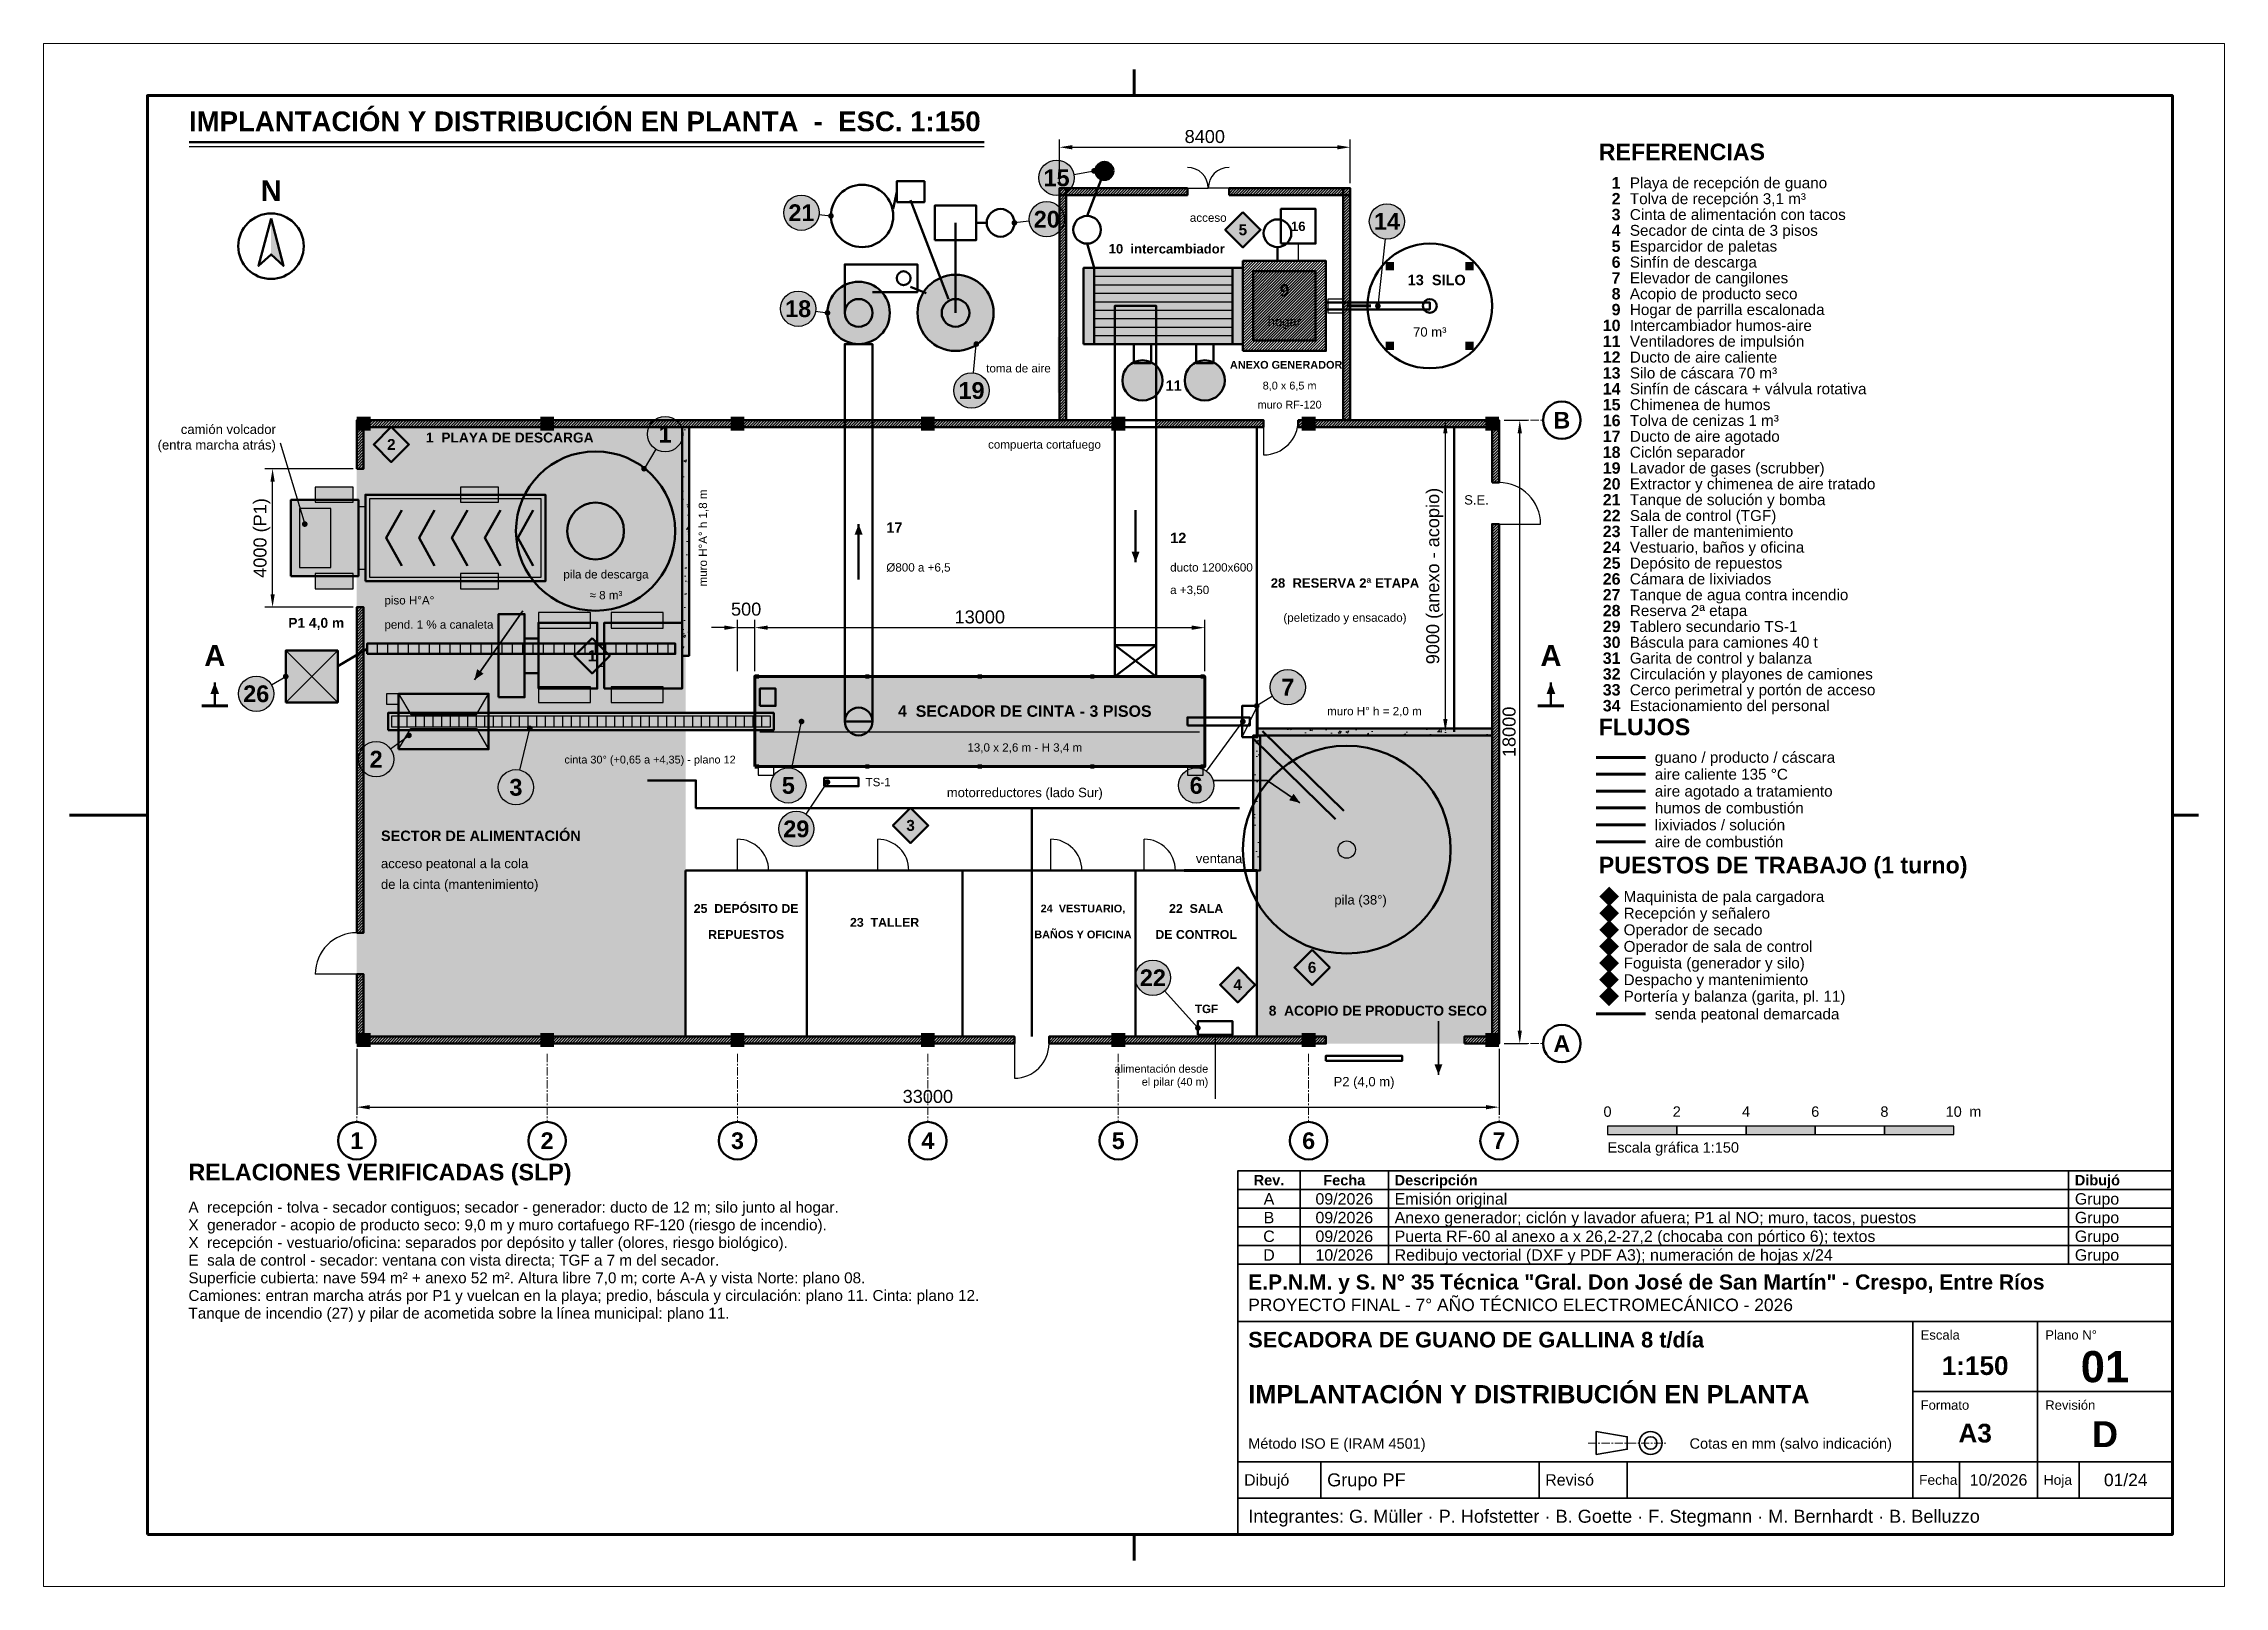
# Model space of a CAD drawing. Header units: millimetres. Extents: x 0 to 420, y 0 to 297.
import ezdxf
from ezdxf.enums import TextEntityAlignment as Align

# ---------------------------------------------------------------- set-up
doc = ezdxf.new("R2010")
doc.units = ezdxf.units.MM
doc.header["$LTSCALE"] = 0.5
doc.linetypes.add('CENTER', pattern=[5.08, 3.175, -0.635, 0.635, -0.635])
for name, color, linetype, lineweight in [('CONTORNO', 7, 'CONTINUOUS', 50), ('COTAS', 7, 'CONTINUOUS', 25), ('EJES', 1, 'CENTER', 18), ('FINO', 7, 'CONTINUOUS', 25), ('HOJA', 8, 'CONTINUOUS', 13), ('RAYADO', 8, 'CONTINUOUS', 18), ('RECUADRO', 7, 'CONTINUOUS', 70), ('RELLENO', 9, 'CONTINUOUS', 13), ('ROTULO', 7, 'CONTINUOUS', 35), ('TEXTO', 7, 'CONTINUOUS', 25)]:
    doc.layers.add(name, color=color, linetype=linetype, lineweight=lineweight)
doc.styles.add('NEGRITA', font='arialbd.ttf')
doc.styles.get("Standard").update_dxf_attribs({"font": 'arial.ttf'})
doc.dimstyles.new('IRAM', dxfattribs={"dimtxt": 2.5, "dimasz": 2.5, "dimexe": 1.5, "dimexo": 1, "dimgap": 0.8, "dimtad": 1, "dimdec": 1, "dimtxsty": 'Standard', "dimcen": 2.5, "dimazin": 3, "dimtfac": 1, "dimtmove": 0, "dimatfit": 3})

msp = doc.modelspace()

# ---------------------------------------------------------------- texts
at = {"layer": 'COTAS', "style": 'NEGRITA'}
for s, p in [('15', (195.09, 271.17)), ('21', (145.95, 264.45)), ('20', (193.2, 263.19)), ('14', (258.72, 262.77)), ('18', (145.32, 245.97)), ('19', (178.71, 230.22)), ('1', (119.7, 221.82)), ('26', (40.95, 171.84)), ('7', (239.61, 173.1)), ('2', (64.05, 159.24)), ('3', (90.96667, 153.83333)), ('5', (143.43, 154.2)), ('6', (221.97, 154.2)), ('29', (144.96667, 145.83333)), ('22', (213.63333, 117.16667))]:
    msp.add_text(s, height=3.23, dxfattribs=at).set_placement(p, align=Align.MIDDLE_CENTER)
at = {"layer": 'ROTULO', "style": 'NEGRITA'}
for s, height, p in [('Rev.', 2, (236, 78.2)), ('Fecha', 2, (250.5, 78.2)), ('1:150', 3.6, (372, 42.5)), ('01', 6, (397, 42.3)), ('A3', 3.6, (372, 29.5)), ('D', 5, (397, 29.3))]:
    msp.add_text(s, height=height, dxfattribs=at).set_placement(p, align=Align.MIDDLE_CENTER)
at = {"layer": 'ROTULO'}
for s, height, p in [('A', 2.2, (236, 74.6)), ('09/2026', 2.2, (250.5, 74.6)), ('B', 2.2, (236, 71)), ('09/2026', 2.2, (250.5, 71)), ('C', 2.2, (236, 67.4)), ('09/2026', 2.2, (250.5, 67.4)), ('D', 2.2, (236, 63.8)), ('10/2026', 2.2, (250.5, 63.8)), ('10/2026', 2.2, (376.5, 20.5)), ('01/24', 2.4, (401, 20.5))]:
    msp.add_text(s, height=height, dxfattribs=at).set_placement(p, align=Align.MIDDLE_CENTER)
at = {"layer": 'ROTULO', "style": 'NEGRITA'}
for s, height, p in [('Descripción', 2, (260.2, 78.2)), ('Dibujó', 2, (391.2, 78.2)), ('E.P.N.M. y S. N° 35 Técnica "Gral. Don José de San Martín" - Crespo, Entre Ríos', 2.9, (232, 58.6)), ('SECADORA DE GUANO DE GALLINA 8 t/día', 3, (232, 47.5)), ('IMPLANTACIÓN Y DISTRIBUCIÓN EN PLANTA', 3.5, (232, 37))]:
    msp.add_text(s, height=height, dxfattribs=at).set_placement(p, align=Align.MIDDLE_LEFT)
at = {"layer": 'ROTULO'}
for s, height, p in [('Emisión original', 2.2, (260.2, 74.6)), ('Grupo', 2.2, (391.2, 74.6)), ('Anexo generador; ciclón y lavador afuera; P1 al NO; muro, tacos, puestos', 2.2, (260.2, 71)), ('Grupo', 2.2, (391.2, 71)), ('Puerta RF-60 al anexo a x 26,2-27,2 (chocaba con pórtico 6); textos', 2.2, (260.2, 67.4)), ('Grupo', 2.2, (391.2, 67.4)), ('Redibujo vectorial (DXF y PDF A3); numeración de hojas x/24', 2.2, (260.2, 63.8)), ('Grupo', 2.2, (391.2, 63.8)), ('PROYECTO FINAL - 7° AÑO TÉCNICO ELECTROMECÁNICO - 2026', 2.4, (232, 54.2)), ('Método ISO E (IRAM 4501)', 2, (232, 27.5)), ('Cotas en mm (salvo indicación)', 2, (317, 27.5)), ('Dibujó', 2.2, (231.2, 20.5)), ('Grupo PF', 2.5, (247.2, 20.5)), ('Revisó', 2.2, (289.2, 20.5)), ('Fecha', 1.9, (361.2, 20.5)), ('Hoja', 1.9, (385.2, 20.5)), ('Integrantes: G. Müller · P. Hofstetter · B. Goette · F. Stegmann · M. Bernhardt · B. Belluzzo', 2.5, (232, 13.5))]:
    msp.add_text(s, height=height, dxfattribs=at).set_placement(p, align=Align.MIDDLE_LEFT)
for s, p in [('Escala', (361.5, 49.3)), ('Plano N°', (385.5, 49.3)), ('Formato', (361.5, 35.8)), ('Revisión', (385.5, 35.8))]:
    msp.add_text(s, height=1.8, dxfattribs=at).set_placement(p, align=Align.TOP_LEFT)
at = {"layer": 'TEXTO', "style": 'NEGRITA'}
for s, height, p in [('IMPLANTACIÓN Y DISTRIBUCIÓN EN PLANTA  -  ESC. 1:150', 3.8, (28, 279)), ('REFERENCIAS', 3.2, (299.5, 273.6)), ('FLUJOS', 3.2, (299.5, 162.9)), ('PUESTOS DE TRABAJO (1 turno)', 3.2, (299.5, 136.3)), ('RELACIONES VERIFICADAS (SLP)', 3.2, (27.9, 77.2))]:
    msp.add_text(s, height=height, dxfattribs=at).set_placement(p, align=Align.BOTTOM_LEFT)
for s, p in [('N', (43.8, 265.5)), ('A', (32.96667, 176)), ('A', (290.3, 176))]:
    msp.add_text(s, height=4, dxfattribs=at).set_placement(p, align=Align.BOTTOM_CENTER)
for s, p in [('1', (303.7, 270.2)), ('3', (303.7, 264.1)), ('2', (303.7, 267.15)), ('4', (303.7, 261.05)), ('5', (303.7, 258)), ('6', (303.7, 254.95)), ('7', (303.7, 251.9)), ('8', (303.7, 248.85)), ('10', (303.7, 242.75)), ('9', (303.7, 245.8)), ('11', (303.7, 239.7)), ('12', (303.7, 236.65)), ('13', (303.7, 233.6)), ('14', (303.7, 230.55)), ('15', (303.7, 227.5)), ('16', (303.7, 224.45)), ('17', (303.7, 221.4)), ('18', (303.7, 218.35)), ('19', (303.7, 215.3)), ('20', (303.7, 212.25)), ('21', (303.7, 209.2)), ('22', (303.7, 206.15)), ('23', (303.7, 203.1)), ('24', (303.7, 200.05)), ('25', (303.7, 197)), ('26', (303.7, 193.95)), ('27', (303.7, 190.9)), ('28', (303.7, 187.85)), ('29', (303.7, 184.8)), ('30', (303.7, 181.75)), ('31', (303.7, 178.7)), ('32', (303.7, 175.65)), ('33', (303.7, 172.6)), ('34', (303.7, 169.55))]:
    msp.add_text(s, height=2.2, dxfattribs=at).set_placement(p, align=Align.MIDDLE_RIGHT)
at = {"layer": 'TEXTO'}
for s, height, p in [('Playa de recepción de guano', 2.1, (305.5, 270.2)), ('Tolva de recepción 3,1 m³', 2.1, (305.5, 267.15)), ('Cinta de alimentación con tacos', 2.1, (305.5, 264.1)), ('Secador de cinta de 3 pisos', 2.1, (305.5, 261.05)), ('Esparcidor de paletas', 2.1, (305.5, 258)), ('Sinfín de descarga', 2.1, (305.5, 254.95)), ('Elevador de cangilones', 2.1, (305.5, 251.9)), ('Acopio de producto seco', 2.1, (305.5, 248.85)), ('Hogar de parrilla escalonada', 2.1, (305.5, 245.8)), ('Intercambiador humos-aire', 2.1, (305.5, 242.75)), ('Ventiladores de impulsión', 2.1, (305.5, 239.7)), ('Ducto de aire caliente', 2.1, (305.5, 236.65)), ('Silo de cáscara 70 m³', 2.1, (305.5, 233.6)), ('Sinfín de cáscara + válvula rotativa', 2.1, (305.5, 230.55)), ('Chimenea de humos', 2.1, (305.5, 227.5)), ('Tolva de cenizas 1 m³', 2.1, (305.5, 224.45)), ('Ciclón separador', 2.1, (305.5, 218.35)), ('Ducto de aire agotado', 2.1, (305.5, 221.4)), ('Lavador de gases (scrubber)', 2.1, (305.5, 215.3)), ('Tanque de solución y bomba', 2.1, (305.5, 209.2)), ('Extractor y chimenea de aire tratado', 2.1, (305.5, 212.25)), ('Sala de control (TGF)', 2.1, (305.5, 206.15)), ('Taller de mantenimiento', 2.1, (305.5, 203.1)), ('Vestuario, baños y oficina', 2.1, (305.5, 200.05)), ('Depósito de repuestos', 2.1, (305.5, 197)), ('Ø800 a +6,5', 1.6, (162.3, 196.16667)), ('ducto 1200x600', 1.6, (216.96667, 196.16667)), ('Cámara de lixiviados', 2.1, (305.5, 193.95)), ('piso H°A°', 1.6, (65.63333, 189.83333)), ('a +3,50', 1.6, (216.96667, 191.83333)), ('Tanque de agua contra incendio', 2.1, (305.5, 190.9)), ('pend. 1 % a canaleta', 1.6, (65.63333, 185.16667)), ('Tablero secundario TS-1', 2.1, (305.5, 184.8)), ('Reserva 2ª etapa', 2.1, (305.5, 187.85)), ('Báscula para camiones 40 t', 2.1, (305.5, 181.75)), ('Garita de control y balanza', 2.1, (305.5, 178.7)), ('Circulación y playones de camiones', 2.1, (305.5, 175.65)), ('Cerco perimetral y portón de acceso', 2.1, (305.5, 172.6)), ('Estacionamiento del personal', 2.1, (305.5, 169.55)), ('cinta 30° (+0,65 a +4,35) - plano 12', 1.5, (100.3, 159.16667)), ('guano / producto / cáscara', 2.1, (310.3, 159.6)), ('TS-1', 1.6, (158.3, 154.83333)), ('aire caliente 135 °C', 2.1, (310.3, 156.35)), ('aire agotado a tratamiento', 2.1, (310.3, 153.1)), ('lixiviados / solución', 2.1, (310.3, 146.6)), ('humos de combustión', 2.1, (310.3, 149.85)), ('aire de combustión', 2.1, (310.3, 143.35)), ('acceso peatonal a la cola', 1.8, (64.96667, 139.16667)), ('de la cinta (mantenimiento)', 1.8, (64.96667, 135.16667)), ('Maquinista de pala cargadora', 2.1, (304.3, 132.8)), ('Recepción y señalero', 2.1, (304.3, 129.6)), ('Operador de secado', 2.1, (304.3, 126.4)), ('Operador de sala de control', 2.1, (304.3, 123.2)), ('Foguista (generador y silo)', 2.1, (304.3, 120)), ('Despacho y mantenimiento', 2.1, (304.3, 116.8)), ('Portería y balanza (garita, pl. 11)', 2.1, (304.3, 113.6)), ('senda peatonal demarcada', 2.1, (310.3, 110.2)), ('A  recepción - tolva - secador contiguos; secador - generador: ducto de 12 m; silo junto al hogar.', 2.1, (27.9, 73)), ('X  generador - acopio de producto seco: 9,0 m y muro cortafuego RF-120 (riesgo de incendio).', 2.1, (27.9, 69.6)), ('X  recepción - vestuario/oficina: separados por depósito y taller (olores, riesgo biológico).', 2.1, (27.9, 66.2)), ('E  sala de control - secador: ventana con vista directa; TGF a 7 m del secador.', 2.1, (27.9, 62.8)), ('Superficie cubierta: nave 594 m² + anexo 52 m². Altura libre 7,0 m; corte A-A y vista Norte: plano 08.', 2.1, (27.9, 59.4)), ('Camiones: entran marcha atrás por P1 y vuelcan en la playa; predio, báscula y circulación: plano 11. Cinta: plano 12.', 2.1, (27.9, 56)), ('Tanque de incendio (27) y pilar de acometida sobre la línea municipal: plano 11.', 2.1, (27.9, 52.6))]:
    msp.add_text(s, height=height, dxfattribs=at).set_placement(p, align=Align.MIDDLE_LEFT)
for s, height, p in [('acceso', 1.6, (224.3, 263.5)), ('hogar', 1.8, (238.96667, 243.5)), ('70 m³', 1.8, (266.96667, 241.5)), ('8,0 x 6,5 m', 1.5, (239.96667, 231.16667)), ('muro RF-120', 1.5, (239.96667, 227.5)), ('S.E.', 1.8, (275.96667, 209.16667)), ('pila de descarga', 1.6, (108.3, 194.83333)), ('≈ 8 m³', 1.6, (108.3, 190.83333)), ('(peletizado y ensacado)', 1.6, (250.63333, 186.5)), ('muro H° h = 2,0 m', 1.6, (256.3, 168.5)), ('13,0 x 2,6 m - H 3,4 m', 1.6, (188.96667, 161.5)), ('motorreductores (lado Sur)', 1.8, (188.96667, 152.83333)), ('ventana', 1.8, (226.38, 140.13)), ('pila (38°)', 1.8, (253.63333, 132.16667)), ('P2 (4,0 m)', 1.8, (254.3, 97.16667))]:
    msp.add_text(s, height=height, dxfattribs=at).set_placement(p, align=Align.MIDDLE_CENTER)
at = {"layer": 'TEXTO', "style": 'NEGRITA'}
for s, height, p in [('5', 2.108, (230.96667, 261.16667)), ('16', 1.8, (241.63333, 261.83333)), ('10  intercambiador', 1.8, (216.3, 257.5)), ('13  SILO', 2, (268.3, 251.5)), ('9', 2.4, (238.96667, 249.5)), ('ANEXO GENERADOR', 1.5, (239.3, 235.16667)), ('11', 2, (217.63333, 231.16667)), ('B', 3.2, (292.4, 224.5)), ('2', 2.108, (66.96667, 219.83333)), ('28  RESERVA 2ª ETAPA', 1.8, (250.63333, 193.16667)), ('P1 4,0 m', 1.9, (52.5, 185.49)), ('1', 2.108, (105.63333, 179.16667)), ('4  SECADOR DE CINTA - 3 PISOS', 2.2, (188.96667, 168.5)), ('3', 2.108, (166.96667, 146.5)), ('25  DEPÓSITO DE', 1.7, (135.3, 130.5)), ('24  VESTUARIO,', 1.5, (200.16667, 130.5)), ('22  SALA', 1.7, (221.96667, 130.5)), ('2', 1.8, (301.5, 129.6)), ('1', 1.8, (301.5, 132.8)), ('REPUESTOS', 1.7, (135.3, 125.5)), ('23  TALLER', 1.7, (161.96667, 127.83333)), ('BAÑOS Y OFICINA', 1.5, (200.16667, 125.5)), ('DE CONTROL', 1.7, (221.96667, 125.5)), ('3', 1.8, (301.5, 126.4)), ('4', 1.8, (301.5, 123.2)), ('6', 2.108, (244.3, 119.16667)), ('5', 1.8, (301.5, 120)), ('6', 1.8, (301.5, 116.8)), ('4', 2.108, (229.96667, 115.83333)), ('7', 1.8, (301.5, 113.6)), ('TGF', 1.6, (223.96667, 111.16667)), ('8  ACOPIO DE PRODUCTO SECO', 1.9, (256.96667, 110.83333)), ('A', 3.2, (292.4, 104.5)), ('1', 3.2, (60.3, 85.8)), ('2', 3.2, (96.96667, 85.8)), ('3', 3.2, (133.63333, 85.8)), ('4', 3.2, (170.3, 85.8)), ('5', 3.2, (206.96667, 85.8)), ('6', 3.2, (243.63333, 85.8)), ('7', 3.2, (280.3, 85.8))]:
    msp.add_text(s, height=height, dxfattribs=at).set_placement(p, align=Align.MIDDLE_CENTER)
at = {"layer": 'TEXTO'}
for s, p in [('toma de aire', (193.96667, 234.5)), ('compuerta cortafuego', (203.63333, 219.83333))]:
    msp.add_text(s, height=1.6, dxfattribs=at).set_placement(p, align=Align.MIDDLE_RIGHT)
at = {"layer": 'TEXTO', "style": 'NEGRITA'}
for s, height, p in [('1  PLAYA DE DESCARGA', 1.9, (73.63333, 221.16667)), ('17', 2, (162.3, 203.83333)), ('12', 2, (216.96667, 201.83333)), ('SECTOR DE ALIMENTACIÓN', 2, (64.96667, 144.5))]:
    msp.add_text(s, height=height, dxfattribs=at).set_placement(p, align=Align.MIDDLE_LEFT)
at = {"layer": 'TEXTO'}
msp.add_text('muro H°A° h 1,8 m', height=1.6, rotation=90, dxfattribs=at).set_placement((126.96667, 201.83333), align=Align.MIDDLE_CENTER)
for s, p in [('0', (301.2, 89.8)), ('2', (314.53333, 89.8)), ('6', (341.2, 89.8)), ('8', (354.53333, 89.8)), ('10', (367.86667, 89.8)), ('4', (327.86667, 89.8))]:
    msp.add_text(s, height=2, dxfattribs=at).set_placement(p, align=Align.BOTTOM_CENTER)
msp.add_text('m', height=2, dxfattribs=at).set_placement((370.86667, 89.8), align=Align.BOTTOM_LEFT)
msp.add_text('Escala gráfica 1:150', height=2, dxfattribs=at).set_placement((301.2, 85.5), align=Align.TOP_LEFT)
at = {"layer": 'TEXTO', "attachment_point": 6}
for s, insert, char_height in [('camión volcador\\P(entra marcha atrás)', (44.73, 220.98), 1.8), ('alimentación desde\\Pel pilar (40 m)', (224.3, 98.16667), 1.5)]:
    msp.add_mtext(s, dxfattribs=dict(at, insert=insert, char_height=char_height))

# ---------------------------------------------------------------- dimensions: what is measured, and where the dimension line sits
at = {"layer": 'COTAS'}
for base, p1, p2 in [((195.63333, 277.05), (195.63333, 269.16667), (251.63333, 269.16667)), ((133.63333, 184.56667), (133.63333, 175.16667), (136.96667, 175.16667)), ((136.96667, 184.56667), (136.96667, 175.16667), (223.63333, 175.16667)), ((60.3, 92.25), (60.3, 104.5), (280.3, 104.5))]:
    msp.add_linear_dim(base=base, p1=p1, p2=p2, dimstyle='IRAM', override={"dimlfac": 150}, dxfattribs=at).render()
for base, p1, p2, text in [((269.96667, 164.5), (269.96667, 164.5), (269.96667, 224.5), '9000 (anexo - acopio)'), ((44.1, 188.5), (44.1, 188.5), (44.1, 215.16667), '4000 (P1)')]:
    msp.add_linear_dim(base=base, p1=p1, p2=p2, angle=90, text=text, dimstyle='IRAM', override={"dimlfac": 150}, dxfattribs=at).render()
msp.add_linear_dim(base=(284.3, 104.5), p1=(280.3, 104.5), p2=(280.3, 224.5), angle=90, dimstyle='IRAM', override={"dimlfac": 150}, dxfattribs=at).render()

# ---------------------------------------------------------------- hatches: boundary and pattern name
at = {"layer": 'CONTORNO'}
for points in [[(43.8, 263.355), (43.8, 256.425), (46.194, 254.22)], [(32.96667, 174), (32.13067, 171.8), (33.80267, 171.8)], [(290.3, 174), (289.464, 171.8), (291.136, 171.8)]]:
    msp.add_hatch(color=7, dxfattribs=at).paths.add_polyline_path(points)
at = {"layer": 'CONTORNO', "true_color": 0x288c5a}
msp.add_hatch(color=7, dxfattribs=at).paths.add_polyline_path([(156.96667, 204.5), (156.20667, 202.5), (157.72667, 202.5)])
at = {"layer": 'CONTORNO', "true_color": 0xbe2828}
msp.add_hatch(color=7, dxfattribs=at).paths.add_polyline_path([(210.3, 197.16667), (211.06, 199.16667), (209.54, 199.16667)])
at = {"layer": 'CONTORNO', "true_color": 0x885c30}
for points in [[(82.96667, 174.5), (84.73621, 175.70263), (83.49098, 176.5743)], [(241.96667, 150.83333), (240.74521, 152.58993), (239.88689, 151.33547)], [(268.63333, 98.5), (269.39333, 100.5), (267.87333, 100.5)]]:
    msp.add_hatch(color=7, dxfattribs=at).paths.add_polyline_path(points)
at = {"layer": 'COTAS'}
h = msp.add_hatch(color=7, dxfattribs=at)
edge = h.paths.add_edge_path()
edge.add_arc((202.3, 272.5), 0.55, 0, 360)
h = msp.add_hatch(color=7, dxfattribs=at)
edge = h.paths.add_edge_path()
edge.add_arc((151.63333, 263.83333), 0.55, 0, 360)
h = msp.add_hatch(color=7, dxfattribs=at)
edge = h.paths.add_edge_path()
edge.add_arc((186.96667, 262.5), 0.55, 0, 360)
h = msp.add_hatch(color=7, dxfattribs=at)
edge = h.paths.add_edge_path()
edge.add_arc((150.96667, 245.16667), 0.55, 0, 360)
h = msp.add_hatch(color=7, dxfattribs=at)
edge = h.paths.add_edge_path()
edge.add_arc((256.96667, 246.5), 0.55, 0, 360)
h = msp.add_hatch(color=7, dxfattribs=at)
edge = h.paths.add_edge_path()
edge.add_arc((179.63333, 239.16667), 0.55, 0, 360)
h = msp.add_hatch(color=7, dxfattribs=at)
edge = h.paths.add_edge_path()
edge.add_arc((115.63333, 215.16667), 0.55, 0, 360)
h = msp.add_hatch(color=7, dxfattribs=at)
edge = h.paths.add_edge_path()
edge.add_arc((46.63333, 175.16667), 0.55, 0, 360)
h = msp.add_hatch(color=7, dxfattribs=at)
edge = h.paths.add_edge_path()
edge.add_arc((233.63333, 169.5), 0.55, 0, 360)
h = msp.add_hatch(color=7, dxfattribs=at)
edge = h.paths.add_edge_path()
edge.add_arc((70.36667, 163.83333), 0.55, 0, 360)
h = msp.add_hatch(color=7, dxfattribs=at)
edge = h.paths.add_edge_path()
edge.add_arc((93.63333, 165.16667), 0.55, 0, 360)
h = msp.add_hatch(color=7, dxfattribs=at)
edge = h.paths.add_edge_path()
edge.add_arc((145.96667, 166.5), 0.55, 0, 360)
h = msp.add_hatch(color=7, dxfattribs=at)
edge = h.paths.add_edge_path()
edge.add_arc((230.96667, 166.5), 0.55, 0, 360)
h = msp.add_hatch(color=7, dxfattribs=at)
edge = h.paths.add_edge_path()
edge.add_arc((150.96667, 154.83333), 0.55, 0, 360)
h = msp.add_hatch(color=7, dxfattribs=at)
edge = h.paths.add_edge_path()
edge.add_arc((222.3, 107.5), 0.55, 0, 360)
at = {"layer": 'RAYADO'}
h = msp.add_hatch(dxfattribs=at)
h.set_pattern_fill('ANSI31', scale=0.12)
h.paths.add_polyline_path([(195.63333, 224.5), (196.96667, 224.5), (196.96667, 269.16667), (195.63333, 269.16667)])
h = msp.add_hatch(dxfattribs=at)
h.set_pattern_fill('ANSI31', scale=0.12)
h.paths.add_polyline_path([(195.63333, 267.83333), (220.3, 267.83333), (220.3, 269.16667), (195.63333, 269.16667)])
h = msp.add_hatch(dxfattribs=at)
h.set_pattern_fill('ANSI31', scale=0.12)
h.paths.add_polyline_path([(228.3, 267.83333), (251.63333, 267.83333), (251.63333, 269.16667), (228.3, 269.16667)])
h = msp.add_hatch(dxfattribs=at)
h.set_pattern_fill('ANSI31', scale=0.12)
h.paths.add_polyline_path([(250.3, 224.5), (251.63333, 224.5), (251.63333, 269.16667), (250.3, 269.16667)])
h = msp.add_hatch(dxfattribs=at)
h.set_pattern_fill('ANSI31', scale=0.12)
h.paths.add_polyline_path([(230.96667, 237.83333), (246.96667, 237.83333), (246.96667, 255.16667), (230.96667, 255.16667)])
h = msp.add_hatch(dxfattribs=at)
h.set_pattern_fill('ANSI31', scale=0.12)
h.paths.add_polyline_path([(60.3, 223.16667), (206.3, 223.16667), (206.3, 224.5), (60.3, 224.5)])
h = msp.add_hatch(dxfattribs=at)
h.set_pattern_fill('ANSI31', scale=0.12)
h.paths.add_polyline_path([(60.3, 215.16667), (61.63333, 215.16667), (61.63333, 223.16667), (60.3, 223.16667)])
h = msp.add_hatch(dxfattribs=at)
h.set_pattern_fill('AR-CONC', scale=0.03)
h.paths.add_polyline_path([(122.96667, 179.16667), (124.3, 179.16667), (124.3, 223.16667), (122.96667, 223.16667)])
h = msp.add_hatch(dxfattribs=at)
h.set_pattern_fill('ANSI31', scale=0.12)
h.paths.add_polyline_path([(214.3, 223.16667), (234.96667, 223.16667), (234.96667, 224.5), (214.3, 224.5)])
h = msp.add_hatch(dxfattribs=at)
h.set_pattern_fill('ANSI31', scale=0.12)
h.paths.add_polyline_path([(241.63333, 223.16667), (280.3, 223.16667), (280.3, 224.5), (241.63333, 224.5)])
h = msp.add_hatch(dxfattribs=at)
h.set_pattern_fill('ANSI31', scale=0.12)
h.paths.add_polyline_path([(278.96667, 212.5), (280.3, 212.5), (280.3, 223.16667), (278.96667, 223.16667)])
h = msp.add_hatch(dxfattribs=at)
h.set_pattern_fill('ANSI31', scale=0.12)
h.paths.add_polyline_path([(278.96667, 105.83333), (280.3, 105.83333), (280.3, 204.5), (278.96667, 204.5)])
h = msp.add_hatch(dxfattribs=at)
h.set_pattern_fill('ANSI31', scale=0.12)
h.paths.add_polyline_path([(60.3, 125.83333), (61.63333, 125.83333), (61.63333, 188.5), (60.3, 188.5)])
h = msp.add_hatch(dxfattribs=at)
h.set_pattern_fill('AR-CONC', scale=0.03)
h.paths.add_polyline_path([(232.96667, 137.83333), (234.3, 137.83333), (234.3, 163.83333), (232.96667, 163.83333)])
h = msp.add_hatch(dxfattribs=at)
h.set_pattern_fill('AR-CONC', scale=0.03)
h.paths.add_polyline_path([(233.63333, 163.83333), (278.96667, 163.83333), (278.96667, 165.16667), (233.63333, 165.16667)])
h = msp.add_hatch(dxfattribs=at)
h.set_pattern_fill('ANSI31', scale=0.12)
h.paths.add_polyline_path([(60.3, 105.83333), (61.63333, 105.83333), (61.63333, 117.83333), (60.3, 117.83333)])
h = msp.add_hatch(dxfattribs=at)
h.set_pattern_fill('ANSI31', scale=0.12)
h.paths.add_polyline_path([(60.3, 104.5), (186.96667, 104.5), (186.96667, 105.83333), (60.3, 105.83333)])
h = msp.add_hatch(dxfattribs=at)
h.set_pattern_fill('ANSI31', scale=0.12)
h.paths.add_polyline_path([(193.63333, 104.5), (246.96667, 104.5), (246.96667, 105.83333), (193.63333, 105.83333)])
h = msp.add_hatch(dxfattribs=at)
h.set_pattern_fill('ANSI31', scale=0.12)
h.paths.add_polyline_path([(273.63333, 104.5), (280.3, 104.5), (280.3, 105.83333), (273.63333, 105.83333)])
at = {"layer": 'RELLENO', "true_color": 0xffffff}
h = msp.add_hatch(color=7, dxfattribs=at)
edge = h.paths.add_edge_path()
edge.add_arc((195.09, 271.17), 3.4, 0, 360)
h = msp.add_hatch(color=7, dxfattribs=at)
edge = h.paths.add_edge_path()
edge.add_arc((204.3, 272.5), 1.66667, 0, 360)
for points in [[(195.63333, 224.5), (196.96667, 224.5), (196.96667, 269.16667), (195.63333, 269.16667)], [(195.63333, 267.83333), (220.3, 267.83333), (220.3, 269.16667), (195.63333, 269.16667)], [(228.3, 267.83333), (251.63333, 267.83333), (251.63333, 269.16667), (228.3, 269.16667)], [(250.3, 224.5), (251.63333, 224.5), (251.63333, 269.16667), (250.3, 269.16667)], [(200.3, 239.16667), (230.96667, 239.16667), (230.96667, 253.83333), (200.3, 253.83333)], [(232.96667, 239.83333), (244.96667, 239.83333), (244.96667, 253.16667), (232.96667, 253.16667)], [(60.3, 223.16667), (206.3, 223.16667), (206.3, 224.5), (60.3, 224.5)], [(60.3, 215.16667), (61.63333, 215.16667), (61.63333, 223.16667), (60.3, 223.16667)], [(122.96667, 179.16667), (124.3, 179.16667), (124.3, 223.16667), (122.96667, 223.16667)], [(214.3, 223.16667), (234.96667, 223.16667), (234.96667, 224.5), (214.3, 224.5)], [(241.63333, 223.16667), (280.3, 223.16667), (280.3, 224.5), (241.63333, 224.5)], [(278.96667, 212.5), (280.3, 212.5), (280.3, 223.16667), (278.96667, 223.16667)], [(278.96667, 105.83333), (280.3, 105.83333), (280.3, 204.5), (278.96667, 204.5)], [(60.3, 125.83333), (61.63333, 125.83333), (61.63333, 188.5), (60.3, 188.5)], [(62.3, 179.5), (121.63333, 179.5), (121.63333, 181.5), (62.3, 181.5)], [(46.63333, 170.16667), (56.63333, 170.16667), (56.63333, 180.16667), (46.63333, 180.16667)], [(136.96667, 157.83333), (223.63333, 157.83333), (223.63333, 175.16667), (136.96667, 175.16667)], [(66.34, 164.83333), (140.63333, 164.83333), (140.63333, 168.16667), (66.34, 168.16667)], [(68.36667, 161.16667), (85.7, 161.16667), (85.7, 171.83333), (68.36667, 171.83333)], [(232.96667, 137.83333), (234.3, 137.83333), (234.3, 163.83333), (232.96667, 163.83333)], [(233.63333, 163.83333), (278.96667, 163.83333), (278.96667, 165.16667), (233.63333, 165.16667)], [(60.3, 105.83333), (61.63333, 105.83333), (61.63333, 117.83333), (60.3, 117.83333)], [(60.3, 104.5), (186.96667, 104.5), (186.96667, 105.83333), (60.3, 105.83333)], [(193.63333, 104.5), (246.96667, 104.5), (246.96667, 105.83333), (193.63333, 105.83333)], [(273.63333, 104.5), (280.3, 104.5), (280.3, 105.83333), (273.63333, 105.83333)]]:
    msp.add_hatch(color=7, dxfattribs=at).paths.add_polyline_path(points)
h = msp.add_hatch(color=7, dxfattribs=at)
edge = h.paths.add_edge_path()
edge.add_arc((145.95, 264.45), 3.4, 0, 360)
h = msp.add_hatch(color=7, dxfattribs=at)
edge = h.paths.add_edge_path()
edge.add_arc((193.2, 263.19), 3.4, 0, 360)
h = msp.add_hatch(color=7, dxfattribs=at)
edge = h.paths.add_edge_path()
edge.add_arc((258.72, 262.77), 3.4, 0, 360)
at = {"layer": 'RELLENO', "true_color": 0xffd640}
for points in [[(230.96667, 264.56667), (234.36667, 261.16667), (230.96667, 257.76667), (227.56667, 261.16667)], [(66.96667, 223.23333), (70.36667, 219.83333), (66.96667, 216.43333), (63.56667, 219.83333)], [(105.63333, 182.56667), (109.03333, 179.16667), (105.63333, 175.76667), (102.23333, 179.16667)], [(166.96667, 149.9), (170.36667, 146.5), (166.96667, 143.1), (163.56667, 146.5)], [(301.5, 134.13), (302.83, 132.8), (301.5, 131.47), (300.17, 132.8)], [(301.5, 130.93), (302.83, 129.6), (301.5, 128.27), (300.17, 129.6)], [(301.5, 127.73), (302.83, 126.4), (301.5, 125.07), (300.17, 126.4)], [(244.3, 122.56667), (247.7, 119.16667), (244.3, 115.76667), (240.9, 119.16667)], [(301.5, 124.53), (302.83, 123.2), (301.5, 121.87), (300.17, 123.2)], [(229.96667, 119.23333), (233.36667, 115.83333), (229.96667, 112.43333), (226.56667, 115.83333)], [(301.5, 121.33), (302.83, 120), (301.5, 118.67), (300.17, 120)], [(301.5, 118.13), (302.83, 116.8), (301.5, 115.47), (300.17, 116.8)], [(301.5, 114.93), (302.83, 113.6), (301.5, 112.27), (300.17, 113.6)]]:
    msp.add_hatch(color=7, dxfattribs=at).paths.add_polyline_path(points)
at = {"layer": 'RELLENO', "true_color": 0xffffff}
h = msp.add_hatch(color=7, dxfattribs=at)
edge = h.paths.add_edge_path()
edge.add_arc((175.63333, 245.16667), 7.33333, 0, 360)
at = {"layer": 'RELLENO', "true_color": 0x282828}
for points in [[(258.5, 253.36667), (260.1, 253.36667), (260.1, 254.96667), (258.5, 254.96667)], [(273.83333, 253.36667), (275.43333, 253.36667), (275.43333, 254.96667), (273.83333, 254.96667)], [(258.5, 238.03333), (260.1, 238.03333), (260.1, 239.63333), (258.5, 239.63333)], [(273.83333, 238.03333), (275.43333, 238.03333), (275.43333, 239.63333), (273.83333, 239.63333)], [(60.3, 222.5), (62.96667, 222.5), (62.96667, 225.16667), (60.3, 225.16667)], [(95.63333, 222.5), (98.3, 222.5), (98.3, 225.16667), (95.63333, 225.16667)], [(132.3, 222.5), (134.96667, 222.5), (134.96667, 225.16667), (132.3, 225.16667)], [(168.96667, 222.5), (171.63333, 222.5), (171.63333, 225.16667), (168.96667, 225.16667)], [(205.63333, 222.5), (208.3, 222.5), (208.3, 225.16667), (205.63333, 225.16667)], [(242.3, 222.5), (244.96667, 222.5), (244.96667, 225.16667), (242.3, 225.16667)], [(277.63333, 222.5), (280.3, 222.5), (280.3, 225.16667), (277.63333, 225.16667)], [(136.96667, 174.76667), (137.76667, 174.76667), (137.76667, 175.56667), (136.96667, 175.56667)], [(158.23333, 174.76667), (159.03333, 174.76667), (159.03333, 175.56667), (158.23333, 175.56667)], [(179.9, 174.76667), (180.7, 174.76667), (180.7, 175.56667), (179.9, 175.56667)], [(201.56667, 174.76667), (202.36667, 174.76667), (202.36667, 175.56667), (201.56667, 175.56667)], [(222.83333, 174.76667), (223.63333, 174.76667), (223.63333, 175.56667), (222.83333, 175.56667)], [(136.96667, 157.43333), (137.76667, 157.43333), (137.76667, 158.23333), (136.96667, 158.23333)], [(158.23333, 157.43333), (159.03333, 157.43333), (159.03333, 158.23333), (158.23333, 158.23333)], [(179.9, 157.43333), (180.7, 157.43333), (180.7, 158.23333), (179.9, 158.23333)], [(201.56667, 157.43333), (202.36667, 157.43333), (202.36667, 158.23333), (201.56667, 158.23333)], [(222.83333, 157.43333), (223.63333, 157.43333), (223.63333, 158.23333), (222.83333, 158.23333)], [(60.3, 103.83333), (62.96667, 103.83333), (62.96667, 106.5), (60.3, 106.5)], [(95.63333, 103.83333), (98.3, 103.83333), (98.3, 106.5), (95.63333, 106.5)], [(132.3, 103.83333), (134.96667, 103.83333), (134.96667, 106.5), (132.3, 106.5)], [(168.96667, 103.83333), (171.63333, 103.83333), (171.63333, 106.5), (168.96667, 106.5)], [(205.63333, 103.83333), (208.3, 103.83333), (208.3, 106.5), (205.63333, 106.5)], [(242.3, 103.83333), (244.96667, 103.83333), (244.96667, 106.5), (242.3, 106.5)], [(277.63333, 103.83333), (280.3, 103.83333), (280.3, 106.5), (277.63333, 106.5)]]:
    msp.add_hatch(color=7, dxfattribs=at).paths.add_polyline_path(points)
at = {"layer": 'RELLENO', "true_color": 0xffffff}
h = msp.add_hatch(color=7, dxfattribs=at)
edge = h.paths.add_edge_path()
edge.add_arc((145.32, 245.97), 3.4, 0, 360)
h = msp.add_hatch(color=7, dxfattribs=at)
edge = h.paths.add_edge_path()
edge.add_arc((156.96667, 245.16667), 6, 0, 360)
at = {"layer": 'RELLENO', "true_color": 0x1e1e1e}
msp.add_hatch(color=7, dxfattribs=at).paths.add_polyline_path([(195.3, 229.83333), (197.3, 229.83333), (197.3, 240.5), (195.3, 240.5)])
at = {"layer": 'RELLENO', "true_color": 0xffffff}
h = msp.add_hatch(color=7, dxfattribs=at)
edge = h.paths.add_edge_path()
edge.add_arc((211.63333, 232.16667), 3.86667, 0, 360)
h = msp.add_hatch(color=7, dxfattribs=at)
edge = h.paths.add_edge_path()
edge.add_arc((223.63333, 232.16667), 3.86667, 0, 360)
h = msp.add_hatch(color=7, dxfattribs=at)
edge = h.paths.add_edge_path()
edge.add_arc((178.71, 230.22), 3.4, 0, 360)
at = {"layer": 'RELLENO', "true_color": 0xf6eee2}
msp.add_hatch(color=7, dxfattribs=at).paths.add_polyline_path([(60.3, 104.5), (123.63333, 104.5), (123.63333, 224.5), (60.3, 224.5)])
at = {"layer": 'RELLENO', "true_color": 0xecdec8}
msp.add_hatch(color=7, dxfattribs=at).paths.add_polyline_path([(62.3, 181.5), (122.96667, 181.5), (122.96667, 223.16667), (62.3, 223.16667)])
at = {"layer": 'RELLENO', "true_color": 0xffffff}
h = msp.add_hatch(color=7, dxfattribs=at)
edge = h.paths.add_edge_path()
edge.add_arc((119.7, 221.82), 3.4, 0, 360)
at = {"layer": 'RELLENO', "true_color": 0xecdec8}
h = msp.add_hatch(color=7, dxfattribs=at)
edge = h.paths.add_edge_path()
edge.add_arc((106.3, 203.16667), 15.33333, 0, 360)
at = {"layer": 'RELLENO', "true_color": 0x3c3c3c}
for points in [[(52.3, 208.7), (59.63333, 208.7), (59.63333, 211.63333), (52.3, 211.63333)], [(80.3, 208.7), (87.63333, 208.7), (87.63333, 211.63333), (80.3, 211.63333)], [(52.3, 192.03333), (59.63333, 192.03333), (59.63333, 194.96667), (52.3, 194.96667)], [(80.3, 192.03333), (87.63333, 192.03333), (87.63333, 194.96667), (80.3, 194.96667)], [(95.3, 184.5), (105.3, 184.5), (105.3, 187.5), (95.3, 187.5)], [(109.3, 184.5), (119.3, 184.5), (119.3, 187.5), (109.3, 187.5)], [(95.3, 170.16667), (105.3, 170.16667), (105.3, 173.16667), (95.3, 173.16667)], [(109.3, 170.16667), (119.3, 170.16667), (119.3, 173.16667), (109.3, 173.16667)]]:
    msp.add_hatch(color=7, dxfattribs=at).paths.add_polyline_path(points)
at = {"layer": 'RELLENO', "true_color": 0xfafafa}
for points in [[(61.96667, 193.5), (96.63333, 193.5), (96.63333, 210.16667), (61.96667, 210.16667)], [(47.63333, 194.5), (60.63333, 194.5), (60.63333, 209.16667), (47.63333, 209.16667)]]:
    msp.add_hatch(color=7, dxfattribs=at).paths.add_polyline_path(points)
at = {"layer": 'RELLENO', "true_color": 0x000000}
h = msp.add_hatch(color=7, dxfattribs=at)
edge = h.paths.add_edge_path()
edge.add_arc((50.3, 204.5), 0.55, 0, 360)
at = {"layer": 'RELLENO', "true_color": 0xe7e6e5}
msp.add_hatch(color=7, dxfattribs=at).paths.add_polyline_path([(87.63333, 171.16667), (92.63333, 171.16667), (92.63333, 187.16667), (87.63333, 187.16667)])
at = {"layer": 'RELLENO', "true_color": 0xffecaa}
for points in [[(95.3, 172.83333), (106.63333, 172.83333), (106.63333, 185.5), (95.3, 185.5)], [(107.96667, 172.83333), (122.96667, 172.83333), (122.96667, 185.5), (107.96667, 185.5)]]:
    msp.add_hatch(color=7, dxfattribs=at).paths.add_polyline_path(points)
at = {"layer": 'RELLENO', "true_color": 0xffffff}
h = msp.add_hatch(color=7, dxfattribs=at)
edge = h.paths.add_edge_path()
edge.add_arc((239.61, 173.1), 3.4, 0, 360)
h = msp.add_hatch(color=7, dxfattribs=at)
edge = h.paths.add_edge_path()
edge.add_arc((40.95, 171.84), 3.4, 0, 360)
h = msp.add_hatch(color=7, dxfattribs=at)
edge = h.paths.add_edge_path()
edge.add_arc((156.96667, 166.5), 2.66667, 0, 360)
at = {"layer": 'RELLENO', "true_color": 0xf0e8d6}
msp.add_hatch(color=7, dxfattribs=at).paths.add_polyline_path([(233.63333, 104.5), (280.3, 104.5), (280.3, 164.5), (233.63333, 164.5)])
at = {"layer": 'RELLENO', "true_color": 0xffffff}
h = msp.add_hatch(color=7, dxfattribs=at)
edge = h.paths.add_edge_path()
edge.add_arc((64.05, 159.24), 3.4, 0, 360)
h = msp.add_hatch(color=7, dxfattribs=at)
edge = h.paths.add_edge_path()
edge.add_arc((90.96667, 153.83333), 3.4, 0, 360)
h = msp.add_hatch(color=7, dxfattribs=at)
edge = h.paths.add_edge_path()
edge.add_arc((143.43, 154.2), 3.4, 0, 360)
h = msp.add_hatch(color=7, dxfattribs=at)
edge = h.paths.add_edge_path()
edge.add_arc((221.97, 154.2), 3.4, 0, 360)
h = msp.add_hatch(color=7, dxfattribs=at)
edge = h.paths.add_edge_path()
edge.add_arc((144.96667, 145.83333), 3.4, 0, 360)
at = {"layer": 'RELLENO', "true_color": 0x000000}
for points in [[(301.5, 134.7), (303.4, 132.8), (301.5, 130.9), (299.6, 132.8)], [(301.5, 131.5), (303.4, 129.6), (301.5, 127.7), (299.6, 129.6)], [(301.5, 128.3), (303.4, 126.4), (301.5, 124.5), (299.6, 126.4)], [(301.5, 125.1), (303.4, 123.2), (301.5, 121.3), (299.6, 123.2)], [(301.5, 121.9), (303.4, 120), (301.5, 118.1), (299.6, 120)], [(301.5, 118.7), (303.4, 116.8), (301.5, 114.9), (299.6, 116.8)], [(301.5, 115.5), (303.4, 113.6), (301.5, 111.7), (299.6, 113.6)], [(301.2, 87), (314.53333, 87), (314.53333, 88.6), (301.2, 88.6)], [(327.86667, 87), (341.2, 87), (341.2, 88.6), (327.86667, 88.6)], [(354.53333, 87), (367.86667, 87), (367.86667, 88.6), (354.53333, 88.6)]]:
    msp.add_hatch(color=7, dxfattribs=at).paths.add_polyline_path(points)
at = {"layer": 'RELLENO', "true_color": 0xffffff}
h = msp.add_hatch(color=7, dxfattribs=at)
edge = h.paths.add_edge_path()
edge.add_arc((213.63333, 117.16667), 3.4, 0, 360)

# ---------------------------------------------------------------- linework, layer by layer
at = {"layer": 'CONTORNO'}
for p, q in [((28, 278), (181.14, 278)), ((202.3, 239.16667), (202.3, 253.83333)), ((228.96667, 239.16667), (228.96667, 253.83333)), ((233.63333, 164.5), (233.63333, 223.16667)), ((271.63333, 164.5), (271.63333, 223.16667)), ((92.63333, 182.5), (95.3, 182.5)), ((32.96667, 169.5), (32.96667, 174)), ((92.63333, 175.83333), (95.3, 175.83333)), ((290.3, 169.5), (290.3, 174)), ((123.63333, 137.83333), (233.63333, 137.83333)), ((123.63333, 105.83333), (123.63333, 137.83333)), ((146.96667, 105.83333), (146.96667, 137.83333)), ((176.96667, 105.83333), (176.96667, 137.83333)), ((210.3, 105.83333), (210.3, 137.83333)), ((233.63333, 105.83333), (233.63333, 137.83333))]:
    msp.add_line(p, q, dxfattribs=at)
at = {"layer": 'CONTORNO', "lineweight": 50, "true_color": 0x4d4d4d}
for p, q in [((200.96667, 263.83333), (204.3, 272.5)), ((200.96667, 258.5), (202.3, 253.83333))]:
    msp.add_line(p, q, dxfattribs=at)
at = {"layer": 'CONTORNO', "lineweight": 50, "true_color": 0x68949c}
for p, q in [((164.3, 268.5), (163.63333, 265.16667)), ((166.96667, 266.83333), (174.3, 247.83333)), ((56.63333, 177.16667), (62.3, 180.5))]:
    msp.add_line(p, q, dxfattribs=at)
at = {"layer": 'CONTORNO', "lineweight": 50, "true_color": 0x288c5a}
for p, q in [((175.63333, 245.16667), (175.63333, 262.5)), ((179.63333, 262.5), (181.63333, 262.5)), ((166.96667, 250.16667), (169.97333, 248.94))]:
    msp.add_line(p, q, dxfattribs=at)
at = {"layer": 'CONTORNO', "lineweight": 50, "true_color": 0x5a96a0}
msp.add_line((237.63333, 257.83333), (237.63333, 255.16667), dxfattribs=at)
at = {"layer": 'CONTORNO', "lineweight": 70, "true_color": 0x885c30}
for p, q in [((250.96667, 246.5), (255.63333, 246.5)), ((299, 159.6), (308.5, 159.6))]:
    msp.add_line(p, q, dxfattribs=at)
at = {"layer": 'CONTORNO', "true_color": 0xbe2828}
for p, q in [((210.3, 207.16667), (210.3, 197.16667)), ((206.3, 175.16667), (214.3, 181.16667)), ((206.3, 181.16667), (214.3, 175.16667))]:
    msp.add_line(p, q, dxfattribs=at)
at = {"layer": 'CONTORNO', "true_color": 0x288c5a}
msp.add_line((156.96667, 193.83333), (156.96667, 204.5), dxfattribs=at)
at = {"layer": 'CONTORNO', "lineweight": 35, "true_color": 0x885c30}
for p, q in [((92.3, 187.83333), (82.96667, 174.5)), ((235.63333, 155.16667), (241.96667, 150.83333)), ((268.63333, 108.83333), (268.63333, 98.5))]:
    msp.add_line(p, q, dxfattribs=at)
at = {"layer": 'CONTORNO', "lineweight": 70}
for p, q in [((30.46667, 169.5), (35.46667, 169.5)), ((287.8, 169.5), (292.8, 169.5)), ((299, 110.2), (308.5, 110.2))]:
    msp.add_line(p, q, dxfattribs=at)
at = {"layer": 'CONTORNO', "lineweight": 50, "true_color": 0x885c30}
for p, q in [((234.76667, 164.63333), (250.43333, 149.3)), ((233.16667, 163.03333), (248.83333, 147.7))]:
    msp.add_line(p, q, dxfattribs=at)
at = {"layer": 'CONTORNO', "lineweight": 70, "true_color": 0xbe2828}
msp.add_line((299, 156.35), (308.5, 156.35), dxfattribs=at)
at = {"layer": 'CONTORNO', "lineweight": 70, "true_color": 0x288c5a}
msp.add_line((299, 153.1), (308.5, 153.1), dxfattribs=at)
at = {"layer": 'CONTORNO', "lineweight": 50}
msp.add_line((190.3, 149.83333), (190.3, 105.83333), dxfattribs=at)
at = {"layer": 'CONTORNO', "lineweight": 70, "true_color": 0x4d4d4d}
msp.add_line((299, 149.85), (308.5, 149.85), dxfattribs=at)
at = {"layer": 'CONTORNO', "lineweight": 70, "true_color": 0x68949c}
msp.add_line((299, 146.6), (308.5, 146.6), dxfattribs=at)
at = {"layer": 'CONTORNO', "lineweight": 70, "true_color": 0x5a96a0}
msp.add_line((299, 143.35), (308.5, 143.35), dxfattribs=at)
at = {"layer": 'CONTORNO', "lineweight": 100}
msp.add_line((219.63333, 137.83333), (233.63333, 137.83333), dxfattribs=at)
at = {"layer": 'CONTORNO'}
for points in [[(164.3, 266.5), (169.63333, 266.5), (169.63333, 270.5), (164.3, 270.5)], [(195.63333, 224.5), (196.96667, 224.5), (196.96667, 269.16667), (195.63333, 269.16667)], [(195.63333, 267.83333), (220.3, 267.83333), (220.3, 269.16667), (195.63333, 269.16667)], [(228.3, 267.83333), (251.63333, 267.83333), (251.63333, 269.16667), (228.3, 269.16667)], [(250.3, 224.5), (251.63333, 224.5), (251.63333, 269.16667), (250.3, 269.16667)], [(171.63333, 259.16667), (179.63333, 259.16667), (179.63333, 265.83333), (171.63333, 265.83333)], [(238.3, 258.5), (244.96667, 258.5), (244.96667, 265.16667), (238.3, 265.16667)], [(43.8, 263.355), (41.406, 254.22), (43.8, 256.425), (46.194, 254.22)], [(230.96667, 264.56667), (234.36667, 261.16667), (230.96667, 257.76667), (227.56667, 261.16667)], [(200.3, 239.16667), (230.96667, 239.16667), (230.96667, 253.83333), (200.3, 253.83333)], [(230.96667, 237.83333), (246.96667, 237.83333), (246.96667, 255.16667), (230.96667, 255.16667)], [(232.96667, 239.83333), (244.96667, 239.83333), (244.96667, 253.16667), (232.96667, 253.16667)], [(206.3, 224.5), (214.3, 224.5), (214.3, 246.5), (206.3, 246.5)], [(246.96667, 245.83333), (266.96667, 245.83333), (266.96667, 247.16667), (246.96667, 247.16667)], [(209.96667, 235.5), (213.3, 235.5), (213.3, 239.16667), (209.96667, 239.16667)], [(221.96667, 235.5), (225.3, 235.5), (225.3, 239.16667), (221.96667, 239.16667)], [(60.3, 223.16667), (206.3, 223.16667), (206.3, 224.5), (60.3, 224.5)], [(60.3, 215.16667), (61.63333, 215.16667), (61.63333, 223.16667), (60.3, 223.16667)], [(66.96667, 223.23333), (70.36667, 219.83333), (66.96667, 216.43333), (63.56667, 219.83333)], [(122.96667, 179.16667), (124.3, 179.16667), (124.3, 223.16667), (122.96667, 223.16667)], [(214.3, 223.16667), (234.96667, 223.16667), (234.96667, 224.5), (214.3, 224.5)], [(241.63333, 223.16667), (280.3, 223.16667), (280.3, 224.5), (241.63333, 224.5)], [(278.96667, 212.5), (280.3, 212.5), (280.3, 223.16667), (278.96667, 223.16667)], [(61.96667, 193.5), (96.63333, 193.5), (96.63333, 210.16667), (61.96667, 210.16667)], [(47.63333, 194.5), (60.63333, 194.5), (60.63333, 209.16667), (47.63333, 209.16667)], [(278.96667, 105.83333), (280.3, 105.83333), (280.3, 204.5), (278.96667, 204.5)], [(60.3, 125.83333), (61.63333, 125.83333), (61.63333, 188.5), (60.3, 188.5)], [(87.63333, 171.16667), (92.63333, 171.16667), (92.63333, 187.16667), (87.63333, 187.16667)], [(95.3, 172.83333), (106.63333, 172.83333), (106.63333, 185.5), (95.3, 185.5)], [(107.96667, 172.83333), (122.96667, 172.83333), (122.96667, 185.5), (107.96667, 185.5)], [(62.3, 179.5), (121.63333, 179.5), (121.63333, 181.5), (62.3, 181.5)], [(105.63333, 182.56667), (109.03333, 179.16667), (105.63333, 175.76667), (102.23333, 179.16667)], [(46.63333, 170.16667), (56.63333, 170.16667), (56.63333, 180.16667), (46.63333, 180.16667)], [(137.96667, 169.5), (140.96667, 169.5), (140.96667, 172.83333), (137.96667, 172.83333)], [(66.34, 164.83333), (140.63333, 164.83333), (140.63333, 168.16667), (66.34, 168.16667)], [(68.36667, 161.16667), (85.7, 161.16667), (85.7, 171.83333), (68.36667, 171.83333)], [(230.8, 163.5), (233.8, 163.5), (233.8, 169.5), (230.8, 169.5)], [(220.3, 165.7), (232.3, 165.7), (232.3, 167.3), (220.3, 167.3)], [(232.96667, 137.83333), (234.3, 137.83333), (234.3, 163.83333), (232.96667, 163.83333)], [(233.63333, 163.83333), (278.96667, 163.83333), (278.96667, 165.16667), (233.63333, 165.16667)], [(150.3, 154.03333), (156.96667, 154.03333), (156.96667, 155.63333), (150.3, 155.63333)], [(166.96667, 149.9), (170.36667, 146.5), (166.96667, 143.1), (163.56667, 146.5)], [(244.3, 122.56667), (247.7, 119.16667), (244.3, 115.76667), (240.9, 119.16667)], [(60.3, 105.83333), (61.63333, 105.83333), (61.63333, 117.83333), (60.3, 117.83333)], [(229.96667, 119.23333), (233.36667, 115.83333), (229.96667, 112.43333), (226.56667, 115.83333)], [(60.3, 104.5), (186.96667, 104.5), (186.96667, 105.83333), (60.3, 105.83333)], [(193.63333, 104.5), (246.96667, 104.5), (246.96667, 105.83333), (193.63333, 105.83333)], [(222.3, 106.16667), (228.96667, 106.16667), (228.96667, 108.83333), (222.3, 108.83333)], [(273.63333, 104.5), (280.3, 104.5), (280.3, 105.83333), (273.63333, 105.83333)], [(246.96667, 101.16667), (261.63333, 101.16667), (261.63333, 102.16667), (246.96667, 102.16667)]]:
    msp.add_lwpolyline(points, close=True, dxfattribs=at)
at = {"layer": 'CONTORNO', "lineweight": 50, "true_color": 0x288c5a}
msp.add_lwpolyline([(154.3, 245.16667), (154.3, 254.5), (168.3, 254.5), (168.3, 249.16667), (159.63333, 249.16667)], dxfattribs=at)
msp.add_lwpolyline([(154.3, 166.5), (159.63333, 166.5), (159.63333, 239.16667), (154.3, 239.16667)], close=True, dxfattribs=at)
at = {"layer": 'CONTORNO', "lineweight": 50, "true_color": 0xbe2828}
for points in [[(206.3, 223.16667), (214.3, 223.16667), (214.3, 224.5), (206.3, 224.5)], [(206.3, 175.16667), (214.3, 175.16667), (214.3, 223.16667), (206.3, 223.16667)], [(206.3, 175.16667), (214.3, 175.16667), (214.3, 181.16667), (206.3, 181.16667)]]:
    msp.add_lwpolyline(points, close=True, dxfattribs=at)
at = {"layer": 'CONTORNO'}
for points in [[(68.96667, 207.16667), (65.96667, 201.83333), (68.96667, 196.5)], [(75.3, 207.16667), (72.3, 201.83333), (75.3, 196.5)], [(81.63333, 207.16667), (78.63333, 201.83333), (81.63333, 196.5)], [(87.96667, 207.16667), (84.96667, 201.83333), (87.96667, 196.5)], [(94.3, 207.16667), (91.3, 201.83333), (94.3, 196.5)]]:
    msp.add_lwpolyline(points, dxfattribs=at)
at = {"layer": 'CONTORNO', "lineweight": 100}
msp.add_lwpolyline([(136.96667, 157.83333), (223.63333, 157.83333), (223.63333, 175.16667), (136.96667, 175.16667)], close=True, dxfattribs=at)
at = {"layer": 'CONTORNO', "lineweight": 50}
msp.add_lwpolyline([(116.3, 155.16667), (125.63333, 155.16667), (125.63333, 149.83333), (230.3, 149.83333)], dxfattribs=at)
at = {"layer": 'CONTORNO', "lineweight": 35, "true_color": 0x885c30}
msp.add_lwpolyline([(225.3, 155.16667), (235.63333, 155.16667)], dxfattribs=at)
at = {"layer": 'CONTORNO', "lineweight": 70}
msp.add_circle((204.3, 272.5), 1.66667, dxfattribs=at)
at = {"layer": 'CONTORNO'}
for centre, radius in [((204.3, 272.5), 0.83333), ((157.63333, 263.83333), 6), ((184.3, 262.5), 2.66667), ((43.8, 258), 6.3), ((200.96667, 261.16667), 2.66667), ((237.63333, 260.5), 2.66667), ((266.96667, 246.5), 12), ((175.63333, 245.16667), 7.33333), ((156.96667, 245.16667), 6), ((156.96667, 245.16667), 2.66667), ((175.63333, 245.16667), 2.66667), ((266.96667, 246.5), 1.33333), ((211.63333, 232.16667), 3.86667), ((223.63333, 232.16667), 3.86667), ((292.4, 224.5), 3.6), ((106.3, 203.16667), 15.33333), ((106.3, 203.16667), 5.46667), ((156.96667, 166.5), 2.66667), ((250.96667, 141.83333), 20), ((292.4, 104.5), 3.6), ((60.3, 85.8), 3.6), ((96.96667, 85.8), 3.6), ((133.63333, 85.8), 3.6), ((170.3, 85.8), 3.6), ((206.96667, 85.8), 3.6), ((243.63333, 85.8), 3.6), ((280.3, 85.8), 3.6)]:
    msp.add_circle(centre, radius, dxfattribs=at)
at = {"layer": 'CONTORNO', "true_color": 0x288c5a}
msp.add_circle((165.63333, 251.83333), 1.33333, dxfattribs=at)
at = {"layer": 'COTAS'}
for p, q in [((198.43359, 271.78678), (202.3, 272.5)), ((149.33016, 264.08324), (151.63333, 263.83333)), ((189.82064, 262.81592), (186.96667, 262.5)), ((258.35571, 259.38957), (256.96667, 246.5)), ((148.68611, 245.49111), (150.96667, 245.16667)), ((179.05904, 233.60204), (179.63333, 239.16667)), ((117.92683, 218.91899), (115.63333, 215.16667)), ((59.63333, 215.16667), (43.05, 215.16667)), ((59.63333, 188.5), (43.05, 188.5)), ((43.88429, 173.55755), (46.63333, 175.16667)), ((236.69754, 171.3457), (233.63333, 169.5)), ((66.79983, 161.23961), (70.36667, 163.83333)), ((91.7454, 157.14295), (93.63333, 165.16667)), ((144.11674, 157.52992), (145.96667, 166.5)), ((223.97725, 156.94426), (230.96667, 166.5)), ((146.85265, 148.6623), (150.96667, 154.83333)), ((215.90299, 114.63513), (222.3, 107.5))]:
    msp.add_line(p, q, dxfattribs=at)
msp.add_lwpolyline([(45.57, 220.14), (50.3, 204.5)], dxfattribs=at)
for centre in [(195.09, 271.17), (145.95, 264.45), (193.2, 263.19), (258.72, 262.77), (145.32, 245.97), (178.71, 230.22), (119.7, 221.82), (239.61, 173.1), (40.95, 171.84), (64.05, 159.24), (90.96667, 153.83333), (143.43, 154.2), (221.97, 154.2), (144.96667, 145.83333), (213.63333, 117.16667)]:
    msp.add_circle(centre, 3.4, dxfattribs=at)
at = {"layer": 'EJES', "true_color": 0xdc0000}
for p, q in [((281.3, 224.5), (288.8, 224.5)), ((60.3, 102.5), (60.3, 89.6)), ((96.96667, 102.5), (96.96667, 89.6)), ((133.63333, 102.5), (133.63333, 89.6)), ((170.3, 102.5), (170.3, 89.6)), ((206.96667, 102.5), (206.96667, 89.6)), ((243.63333, 102.5), (243.63333, 89.6)), ((280.3, 102.5), (280.3, 89.6)), ((281.3, 104.5), (288.8, 104.5))]:
    msp.add_line(p, q, dxfattribs=at)
at = {"layer": 'EJES'}
msp.add_line((297.5, 27.6), (312.5, 27.6), dxfattribs=at)
at = {"layer": 'FINO'}
for p, q in [((28, 277.2), (181.14, 277.2)), ((220.3, 269.16667), (224.3, 269.16667)), ((228.3, 269.16667), (224.3, 269.16667)), ((241.63333, 258.5), (241.63333, 255.16667)), ((202.3, 252.2037), (228.96667, 252.2037)), ((202.3, 250.57407), (228.96667, 250.57407)), ((202.3, 248.94444), (228.96667, 248.94444)), ((202.3, 247.31481), (228.96667, 247.31481)), ((202.3, 245.68519), (228.96667, 245.68519)), ((202.3, 244.05556), (228.96667, 244.05556)), ((202.3, 242.42593), (228.96667, 242.42593)), ((202.3, 240.7963), (228.96667, 240.7963)), ((234.96667, 224.5), (234.96667, 217.83333)), ((280.3, 204.5), (288.3, 204.5)), ((64.3, 179.5), (64.3, 181.5)), ((66.3, 179.5), (66.3, 181.5)), ((68.3, 179.5), (68.3, 181.5)), ((70.3, 179.5), (70.3, 181.5)), ((72.3, 179.5), (72.3, 181.5)), ((74.3, 179.5), (74.3, 181.5)), ((76.3, 179.5), (76.3, 181.5)), ((78.3, 179.5), (78.3, 181.5)), ((80.3, 179.5), (80.3, 181.5)), ((82.3, 179.5), (82.3, 181.5)), ((84.3, 179.5), (84.3, 181.5)), ((86.3, 179.5), (86.3, 181.5)), ((88.3, 179.5), (88.3, 181.5)), ((90.3, 179.5), (90.3, 181.5)), ((92.3, 179.5), (92.3, 181.5)), ((94.3, 179.5), (94.3, 181.5)), ((96.3, 179.5), (96.3, 181.5)), ((98.3, 179.5), (98.3, 181.5)), ((100.3, 179.5), (100.3, 181.5)), ((102.3, 179.5), (102.3, 181.5)), ((104.3, 179.5), (104.3, 181.5)), ((106.3, 179.5), (106.3, 181.5)), ((108.3, 179.5), (108.3, 181.5)), ((110.3, 179.5), (110.3, 181.5)), ((112.3, 179.5), (112.3, 181.5)), ((114.3, 179.5), (114.3, 181.5)), ((116.3, 179.5), (116.3, 181.5)), ((118.3, 179.5), (118.3, 181.5)), ((120.3, 179.5), (120.3, 181.5)), ((46.63333, 170.16667), (56.63333, 180.16667)), ((46.63333, 180.16667), (56.63333, 170.16667)), ((230.8, 163.5), (233.8, 169.5)), ((137.96667, 164.5), (222.63333, 164.5)), ((133.63333, 137.83333), (133.63333, 143.83333)), ((160.63333, 137.83333), (160.63333, 143.83333)), ((193.96667, 137.83333), (193.96667, 143.83333)), ((211.96667, 137.83333), (211.96667, 143.83333)), ((60.3, 117.83333), (52.3, 117.83333)), ((225.63333, 106.16667), (225.63333, 93.83333)), ((186.96667, 104.5), (186.96667, 97.83333))]:
    msp.add_line(p, q, dxfattribs=at)
at = {"layer": 'FINO', "true_color": 0x8c8c8c}
for p, q in [((68.34, 165.63333), (68.34, 167.36667)), ((70.00667, 165.63333), (70.00667, 167.36667)), ((71.67333, 165.63333), (71.67333, 167.36667)), ((73.34, 165.63333), (73.34, 167.36667)), ((75.00667, 165.63333), (75.00667, 167.36667)), ((76.67333, 165.63333), (76.67333, 167.36667)), ((78.34, 165.63333), (78.34, 167.36667)), ((80.00667, 165.63333), (80.00667, 167.36667)), ((81.67333, 165.63333), (81.67333, 167.36667)), ((83.34, 165.63333), (83.34, 167.36667)), ((85.00667, 165.63333), (85.00667, 167.36667)), ((86.67333, 165.63333), (86.67333, 167.36667)), ((88.34, 165.63333), (88.34, 167.36667)), ((90.00667, 165.63333), (90.00667, 167.36667)), ((91.67333, 165.63333), (91.67333, 167.36667)), ((93.34, 165.63333), (93.34, 167.36667)), ((95.00667, 165.63333), (95.00667, 167.36667)), ((96.67333, 165.63333), (96.67333, 167.36667)), ((98.34, 165.63333), (98.34, 167.36667)), ((100.00667, 165.63333), (100.00667, 167.36667)), ((101.67333, 165.63333), (101.67333, 167.36667)), ((103.34, 165.63333), (103.34, 167.36667)), ((105.00667, 165.63333), (105.00667, 167.36667)), ((106.67333, 165.63333), (106.67333, 167.36667)), ((108.34, 165.63333), (108.34, 167.36667)), ((110.00667, 165.63333), (110.00667, 167.36667)), ((111.67333, 165.63333), (111.67333, 167.36667)), ((113.34, 165.63333), (113.34, 167.36667)), ((115.00667, 165.63333), (115.00667, 167.36667)), ((116.67333, 165.63333), (116.67333, 167.36667)), ((118.34, 165.63333), (118.34, 167.36667)), ((120.00667, 165.63333), (120.00667, 167.36667)), ((121.67333, 165.63333), (121.67333, 167.36667)), ((123.34, 165.63333), (123.34, 167.36667)), ((125.00667, 165.63333), (125.00667, 167.36667)), ((126.67333, 165.63333), (126.67333, 167.36667)), ((128.34, 165.63333), (128.34, 167.36667)), ((130.00667, 165.63333), (130.00667, 167.36667)), ((131.67333, 165.63333), (131.67333, 167.36667)), ((133.34, 165.63333), (133.34, 167.36667)), ((135.00667, 165.63333), (135.00667, 167.36667)), ((136.67333, 165.63333), (136.67333, 167.36667)), ((138.34, 165.63333), (138.34, 167.36667))]:
    msp.add_line(p, q, dxfattribs=at)
at = {"layer": 'FINO'}
for points in [[(247.3, 245.16667), (250.3, 245.16667), (250.3, 247.83333), (247.3, 247.83333)], [(52.3, 208.7), (59.63333, 208.7), (59.63333, 211.63333), (52.3, 211.63333)], [(80.3, 208.7), (87.63333, 208.7), (87.63333, 211.63333), (80.3, 211.63333)], [(49.3, 196.16667), (55.3, 196.16667), (55.3, 207.5), (49.3, 207.5)], [(60.63333, 195.83333), (61.96667, 195.83333), (61.96667, 207.83333), (60.63333, 207.83333)], [(62.76667, 194.3), (95.83333, 194.3), (95.83333, 209.36667), (62.76667, 209.36667)], [(52.3, 192.03333), (59.63333, 192.03333), (59.63333, 194.96667), (52.3, 194.96667)], [(80.3, 192.03333), (87.63333, 192.03333), (87.63333, 194.96667), (80.3, 194.96667)], [(95.3, 184.5), (105.3, 184.5), (105.3, 187.5), (95.3, 187.5)], [(109.3, 184.5), (119.3, 184.5), (119.3, 187.5), (109.3, 187.5)], [(106.63333, 177.16667), (107.96667, 177.16667), (107.96667, 181.16667), (106.63333, 181.16667)], [(95.3, 170.16667), (105.3, 170.16667), (105.3, 173.16667), (95.3, 173.16667)], [(109.3, 170.16667), (119.3, 170.16667), (119.3, 173.16667), (109.3, 173.16667)], [(66.03333, 169.83333), (68.36667, 169.83333), (68.36667, 171.83333), (66.03333, 171.83333)], [(67.00667, 165.5), (139.96667, 165.5), (139.96667, 167.5), (67.00667, 167.5)], [(137.63333, 156.16667), (140.63333, 156.16667), (140.63333, 157.83333), (137.63333, 157.83333)], [(220.3, 156.16667), (223.3, 156.16667), (223.3, 157.83333), (220.3, 157.83333)], [(301.2, 87), (314.53333, 87), (314.53333, 88.6), (301.2, 88.6)], [(314.53333, 87), (327.86667, 87), (327.86667, 88.6), (314.53333, 88.6)], [(327.86667, 87), (341.2, 87), (341.2, 88.6), (327.86667, 88.6)], [(341.2, 87), (354.53333, 87), (354.53333, 88.6), (341.2, 88.6)], [(354.53333, 87), (367.86667, 87), (367.86667, 88.6), (354.53333, 88.6)]]:
    msp.add_lwpolyline(points, close=True, dxfattribs=at)
for points in [[(68.36667, 171.83333), (70.7, 167.83333), (83.36667, 167.83333), (85.7, 171.83333)], [(68.36667, 161.16667), (70.7, 165.16667), (83.36667, 165.16667), (85.7, 161.16667)]]:
    msp.add_lwpolyline(points, dxfattribs=at)
msp.add_circle((250.96667, 141.83333), 1.66667, dxfattribs=at)
for centre, radius, start, end in [((220.3, 269.16667), 4, 0, 90), ((228.3, 269.16667), 4, 90, 180), ((234.96667, 224.5), 6.66667, 270, 360), ((280.3, 204.5), 8, 0, 90), ((133.63333, 137.83333), 6, 0, 90), ((160.63333, 137.83333), 6, 0, 90), ((193.96667, 137.83333), 6, 0, 90), ((211.96667, 137.83333), 6, 0, 90), ((60.3, 117.83333), 8, 90, 180), ((186.96667, 104.5), 6.66667, 270, 360)]:
    msp.add_arc(centre, radius, start, end, dxfattribs=at)
at = {"layer": 'HOJA'}
msp.add_lwpolyline([(0, 0), (420, 0), (420, 297), (0, 297)], close=True, dxfattribs=at)
at = {"layer": 'RECUADRO'}
for p, q in [((210, 292), (210, 287)), ((5, 148.5), (20, 148.5)), ((415, 148.5), (410, 148.5)), ((210, 5), (210, 10))]:
    msp.add_line(p, q, dxfattribs=at)
msp.add_lwpolyline([(20, 10), (410, 10), (410, 287), (20, 287)], close=True, dxfattribs=at)
at = {"layer": 'ROTULO'}
for p, q in [((242, 76.4), (242, 80)), ((259, 76.4), (259, 80)), ((390, 76.4), (390, 80)), ((242, 72.8), (242, 76.4)), ((259, 72.8), (259, 76.4)), ((390, 72.8), (390, 76.4)), ((242, 69.2), (242, 72.8)), ((259, 69.2), (259, 72.8)), ((390, 69.2), (390, 72.8)), ((242, 65.6), (242, 69.2)), ((259, 65.6), (259, 69.2)), ((390, 65.6), (390, 69.2)), ((242, 62), (242, 65.6)), ((259, 62), (259, 65.6)), ((390, 62), (390, 65.6)), ((230, 62), (410, 62)), ((230, 10), (230, 62)), ((230, 51), (410, 51)), ((360, 24), (360, 51)), ((384, 24), (384, 51)), ((360, 37.5), (410, 37.5)), ((230, 24), (410, 24)), ((246, 17), (246, 24)), ((288, 17), (288, 24)), ((305, 17), (305, 24)), ((360, 17), (360, 24)), ((369, 17), (369, 24)), ((384, 17), (384, 24)), ((392, 17), (392, 24)), ((230, 17), (410, 17))]:
    msp.add_line(p, q, dxfattribs=at)
for points in [[(230, 76.4), (410, 76.4), (410, 80), (230, 80)], [(230, 72.8), (410, 72.8), (410, 76.4), (230, 76.4)], [(230, 69.2), (410, 69.2), (410, 72.8), (230, 72.8)], [(230, 65.6), (410, 65.6), (410, 69.2), (230, 69.2)], [(230, 62), (410, 62), (410, 65.6), (230, 65.6)], [(299, 25.4), (305, 26.4), (305, 28.8), (299, 29.8)]]:
    msp.add_lwpolyline(points, close=True, dxfattribs=at)
for radius in [2.2, 1.2]:
    msp.add_circle((309.5, 27.6), radius, dxfattribs=at)

msp.set_redraw_order([(e.dxf.handle, doc.entitydb.next_handle()) for e in msp.query("TEXT MTEXT ATTDEF DIMENSION ARC_DIMENSION")])  # texts and dimensions are drawn at this point

doc.saveas('drawing.dxf')
